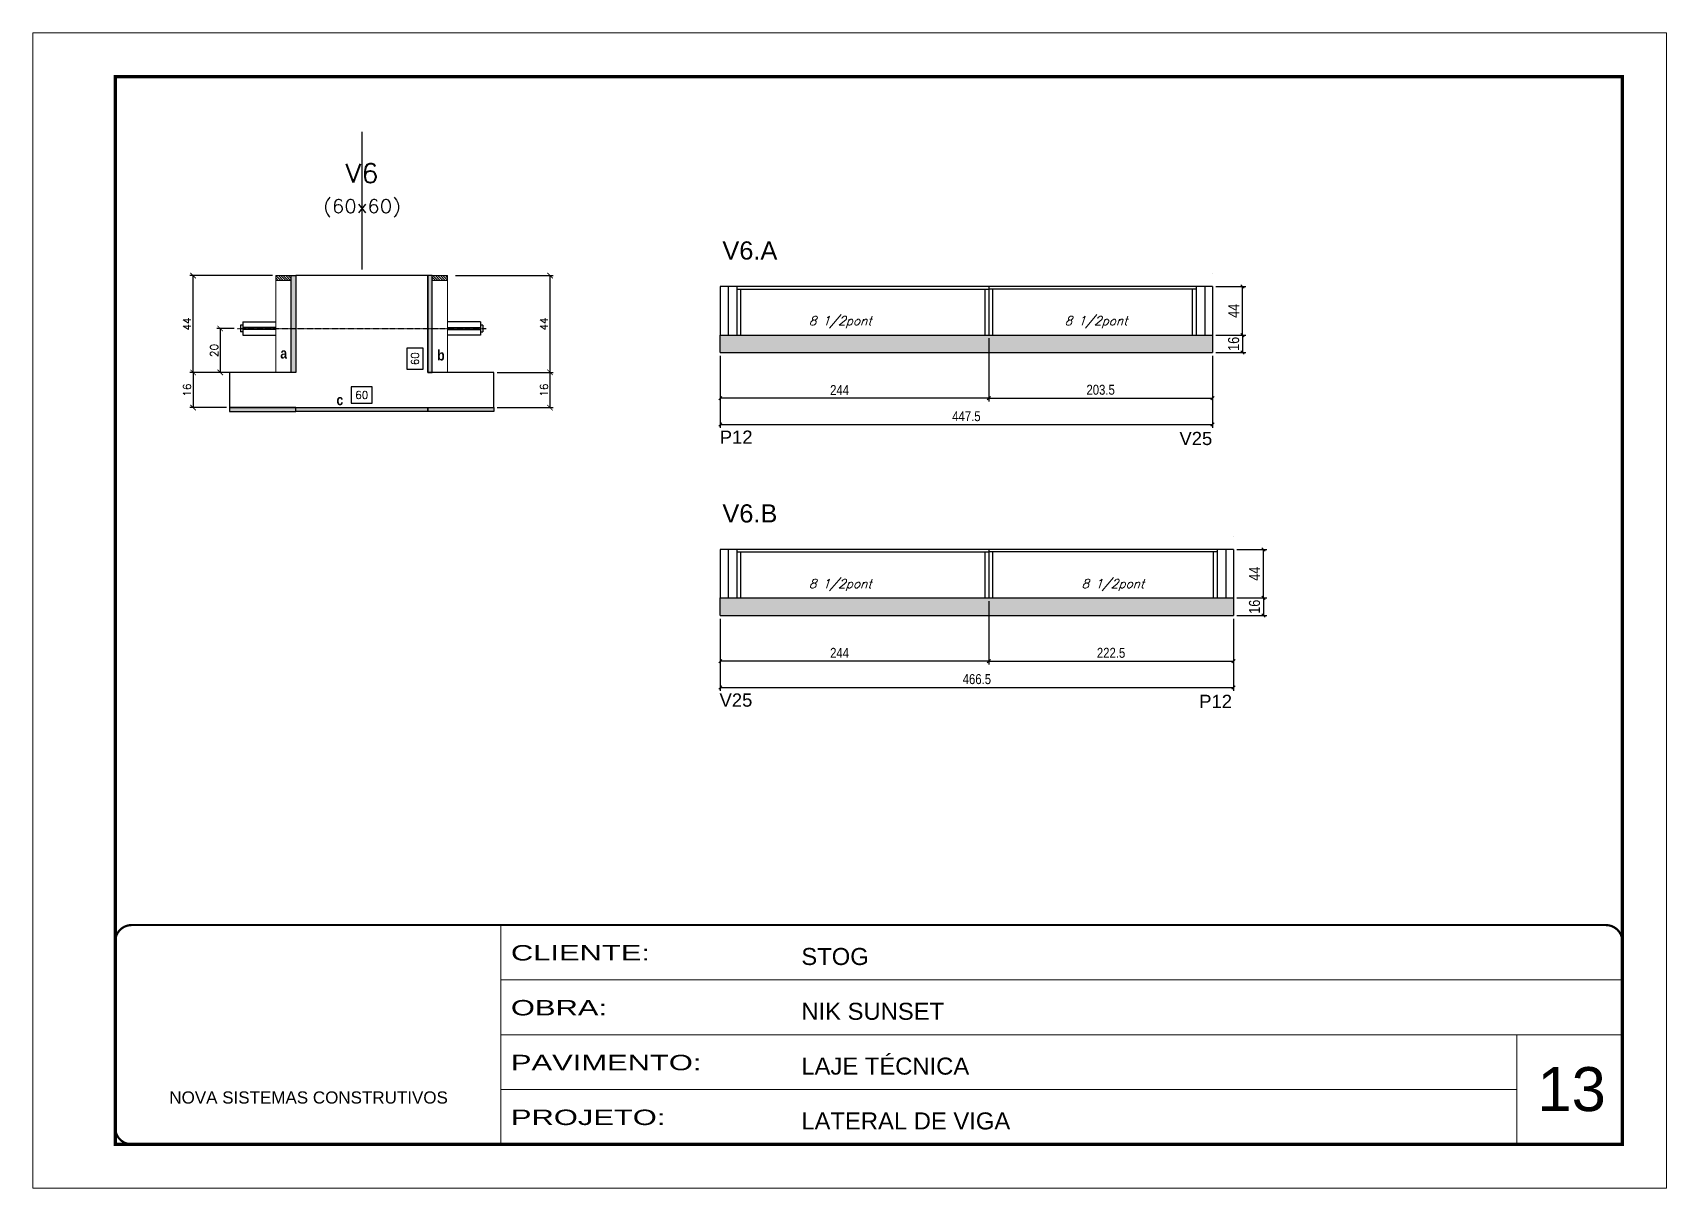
# Model space of a CAD drawing. Extents: x -10448 to -1189, y -11772 to 17235.
# Drawn here: x -10448 to -8963, y 12349 to 13399 of the extents above; entities that cross this region are included whole.
import ezdxf
from ezdxf.enums import TextEntityAlignment as Align

# ---------------------------------------------------------------- set-up
doc = ezdxf.new("R2010")
doc.units = 0
for name, pattern in [('CONTINUO', [0]), ('DASHED', [0.75, 0.5, -0.25]), ('HIDDEN', [0.375, 0.25, -0.125])]:
    doc.linetypes.add(name, pattern=pattern)
for name, color, linetype in [('5', 5, 'Continuous'), ('COTA', 241, 'Continuous'), ('Cota Seção (2x)', 4, 'Continuous'), ('detalhes', 4, 'Continuous'), ('NOMENCLATURA', 7, 'Continuous'), ('Painéis', 200, 'Continuous'), ('SARR_2.2x7', 40, 'Continuous'), ('SARR_3.5x7', 81, 'Continuous'), ('TENSOR', 3, 'Continuous'), ('texto', 7, 'Continuous'), ('Texto de Titulo', 7, 'Continuous'), ('Texto Qtd Sarr', 242, 'Continuous')]:
    doc.layers.add(name, color=color, linetype=linetype)
for name, color, linetype, lineweight in [('CARIMBO', 255, 'Continuous', 9), ('CONCRETO', 251, 'Continuous', 25), ('Folhas', 255, 'Continuous', 9), ('Hachura', 251, 'Continuous', 9), ('Madeira', 126, 'Continuous', 18), ('SARRAFO DE PRESSAO', 251, 'DASHED', 9), ('Texto Seção', 7, 'Continuous', 15)]:
    doc.layers.add(name, color=color, linetype=linetype, lineweight=lineweight)
doc.styles.add('ARIAL', font='arial.ttf')
doc.styles.add('COTA TECNICA', font='techl___.ttf', dxfattribs={"height": 10})
doc.styles.add('COTA TECNICA-50', font='techl___.ttf', dxfattribs={"height": 9})
doc.styles.add('Romans', font='romans.shx')
doc.styles.get("Standard").update_dxf_attribs({"font": 'arial.ttf'})
doc.styles.add('TECNICA', font='techb___.ttf', dxfattribs={"height": 10})
doc.styles.add('Tecnologia', font='')
doc.styles.get('Tecnologia').set_extended_font_data('Forgotten Futurist')
doc.dimstyles.new('COTA PAINEL-50', dxfattribs={"dimtxt": 9, "dimasz": 3, "dimexe": 3, "dimexo": 3, "dimgap": 3, "dimtad": 1, "dimdec": 1, "dimzin": 12, "dimdsep": 46, "dimtxsty": 'COTA TECNICA-50', "dimblk1": 'OBLIQUE', "dimblk2": 'OBLIQUE', "dimsah": 1, "dimcen": 0.9, "dimclrd": 4, "dimclre": 4, "dimclrt": 240, "dimadec": 1, "dimazin": 3, "dimtfac": 1, "dimtdec": 1, "dimtmove": 0, "dimatfit": 3, "dimfxl": 1, "dimtolj": 1, "dimtzin": 12, "dimarcsym": 0})
doc.dimstyles.new('Cota Seção (2x)', dxfattribs={"dimtxt": 7, "dimasz": 5, "dimexe": 3, "dimexo": 3, "dimgap": 2, "dimtad": 3, "dimdec": 1, "dimlfac": 0.5, "dimzin": 12, "dimdsep": 46, "dimtxsty": 'Romans', "dimblk": 'ARCHTICK', "dimcen": 0, "dimclrd": 4, "dimclre": 4, "dimclrt": 1, "dimadec": 1, "dimazin": 3, "dimtfac": 1, "dimtdec": 1, "dimtmove": 0, "dimatfit": 3, "dimldrblk": 'OBLIQUE', "dimfxl": 1, "dimtolj": 1, "dimtzin": 12, "dimarcsym": 0})
doc.dimstyles.new('Cota Seção interna', dxfattribs={"dimtxt": 7, "dimasz": 6, "dimexe": 0.18, "dimexo": 2, "dimgap": -4, "dimtad": 3, "dimdec": 1, "dimlfac": 0.5, "dimzin": 12, "dimdsep": 46, "dimtxsty": 'Romans', "dimblk": 'ARCHTICK', "dimcen": 0.09, "dimse1": 1, "dimse2": 1, "dimsd1": 1, "dimsd2": 1, "dimclrd": 180, "dimclre": 5, "dimclrt": 1, "dimadec": 0, "dimazin": 3, "dimtfac": 1, "dimtdec": 1, "dimtofl": 0, "dimtmove": 0, "dimatfit": 3, "dimldrblk": 'ARCHTICK', "dimfxl": 1, "dimtolj": 1, "dimtzin": 0, "dimarcsym": 0})
doc.dimstyles.new('PAINEL', dxfattribs={"dimtxt": 10, "dimasz": 3, "dimexe": 3, "dimexo": 3, "dimgap": 3, "dimtad": 1, "dimdec": 1, "dimzin": 12, "dimdsep": 46, "dimtxsty": 'COTA TECNICA', "dimblk1": 'OBLIQUE', "dimblk2": 'OBLIQUE', "dimsah": 1, "dimcen": 0.9, "dimclrd": 4, "dimclre": 4, "dimclrt": 240, "dimadec": 1, "dimazin": 3, "dimtfac": 1, "dimtdec": 1, "dimtmove": 0, "dimatfit": 3, "dimfxl": 1, "dimtolj": 1, "dimtzin": 12, "dimarcsym": 0})
pattern_1 = [(315, (12756.7247, 4766.1816), (1.12253202, 1.12253202), [])]

msp = doc.modelspace()

# ---------------------------------------------------------------- texts
at = {"layer": '5', "linetype": 'Continuous'}
for s, p in [('P12', (-9823.73, 13024.98)), ('V25', (-9405.86, 13023.83)), ('V25', (-9823.93, 12786.1)), ('P12', (-9387.89, 12784.95))]:
    msp.add_text(s, height=12, rotation=0.00004, dxfattribs=at).set_placement(p)
at = {"layer": 'CARIMBO', "style": 'ARIAL'}
msp.add_text('13', height=40, dxfattribs=at).set_placement((-9080.42, 12418.65))
at = {"layer": 'detalhes', "style": 'TECNICA'}
for s, p in [('a', (-10223.16, 13102.43)), ('b', (-10080.51, 13100.68)), ('c', (-10172.12, 13060.06))]:
    msp.add_text(s, height=9.6, dxfattribs=at).set_placement(p)
at = {"layer": 'NOMENCLATURA', "linetype": 'Continuous'}
for s, p in [('V6.A', (-9821.33, 13192.37)), ('V6.B', (-9821.33, 12953.49))]:
    msp.add_text(s, height=16.5, dxfattribs=at).set_placement(p)
at = {"layer": 'texto', "color": 2, "char_height": 8, "attachment_point": 5, "style": 'Romans'}
for insert in [(-9714.19, 13135.46), (-9481.66, 13135.46), (-9714.19, 12896.58), (-9466.39, 12896.58)]:
    msp.add_mtext('{\\Q19;\\C256;8 1/2pont}', dxfattribs=dict(at, insert=insert))

# ---------------------------------------------------------------- blocks, each defined once
blk = doc.blocks.new('9999999999')
at = {"color": 30, "linetype": 'CONTINUO'}
for p, q in [((98564.6, 34230.2), (98564.6, 34429.4)), ((98564.6, 34379.6), (99584, 34379.6)), ((98564.6, 34329.8), (99488, 34329.8)), ((99584, 34329.8), (99488, 34329.8)), ((99488, 34329.8), (99488, 34230.2)), ((98564.6, 34280), (99488, 34280))]:
    blk.add_line(p, q, dxfattribs=at)
at = {"color": 30, "linetype": 'CONTINUO', "const_width": 2}
blk.add_lwpolyline([(99584, 34230.2), (99584, 34414.4, 0.414214), (99569, 34429.4), (98229, 34429.4, 0.414214), (98214, 34414.4), (98214, 34245.2, 0.414214), (98229, 34230.2), (99584, 34230.2)], format="xyb", dxfattribs=at)
at = {"layer": 'Folhas'}
blk.add_lwpolyline([(98139, 34190.2), (99624, 34190.2), (99624, 35240.2), (98139, 35240.2)], close=True, dxfattribs=at)
at = {"layer": 'Folhas', "color": 30, "const_width": 3}
blk.add_lwpolyline([(98214, 34230.2), (99584, 34230.2), (99584, 35200.2), (98214, 35200.2)], close=True, dxfattribs=at)
at = {"color": 7, "linetype": 'Continuous', "ltscale": 5, "style": 'ARIAL'}
for s, height, p in [('STOG', 15.48, (98837.7, 34393.1)), ('NIK SUNSET', 15.48, (98837.7, 34343.3)), ('LAJE TÉCNICA', 15.483, (98837.7, 34293.5)), ('NOVA SISTEMAS CONSTRUTIVOS', 11.059, (98263.2, 34267.2)), ('LATERAL DE VIGA', 15.483, (98837.7, 34243.7))]:
    blk.add_text(s, height=height, dxfattribs=at).set_placement(p)
at = {"layer": 'Folhas', "color": 7, "style": 'Tecnologia', "width": 1.5}
for s, p in [('CLIENTE:', (98573.7, 34397.2)), ('OBRA:', (98573.7, 34347.3)), ('PAVIMENTO:', (98573.7, 34297.5)), ('PROJETO:', (98573.7, 34247.7))]:
    blk.add_text(s, height=14, dxfattribs=at).set_placement(p)
blk = doc.blocks.new('_ArchTick')
at = {"color": 0, "linetype": 'ByBlock', "const_width": 0.15}
blk.add_lwpolyline([(-0.5, -0.5), (0.5, 0.5)], dxfattribs=at)
blk = doc.blocks.new('*D297')
at = {"layer": 'COTA', "color": 4, "lineweight": -2, "transparency": 16777216}
for p, q in [((-10230.2, 13177.8), (-10305.4, 13177.8)), ((-10302.4, 13089.8), (-10302.4, 13177.8)), ((-10230.2, 13089.8), (-10305.4, 13089.8))]:
    blk.add_line(p, q, dxfattribs=at)
at = {"layer": 'Defpoints', "color": 0, "transparency": 16777216}
for p in [(-10302.4, 13177.8), (-10227.2, 13177.8), (-10227.2, 13089.8)]:
    blk.add_point(p, dxfattribs=at)
at = {"layer": 'COTA', "color": 4, "lineweight": -2, "transparency": 16777216, "xscale": 5, "yscale": 5, "zscale": 5}
for p, rotation in [((-10302.4, 13177.8), 90), ((-10302.4, 13089.8), 270)]:
    blk.add_blockref('_ArchTick', p, dxfattribs=dict(at, rotation=rotation))
at = {"layer": 'COTA', "color": 1, "transparency": 16777216, "insert": (-10307.9, 13133.8), "char_height": 7, "attachment_point": 5, "rotation": 90, "style": 'Romans'}
blk.add_mtext('\\A1;44', dxfattribs=at)
blk = doc.blocks.new('_Oblique')
at = {"color": 0, "linetype": 'ByBlock', "lineweight": -2}
blk.add_line((-0.5, -0.5), (0.5, 0.5), dxfattribs=at)
blk = doc.blocks.new('*D298')
at = {"layer": 'COTA', "color": 4, "lineweight": -2, "transparency": 16777216}
for p, q in [((-10063.8, 13177.8), (-9975, 13177.8)), ((-9978, 13089.8), (-9978, 13177.8)), ((-10026.2, 13089.8), (-9975, 13089.8))]:
    blk.add_line(p, q, dxfattribs=at)
at = {"layer": 'Defpoints', "color": 0, "transparency": 16777216}
for p in [(-10066.8, 13177.8), (-9978, 13177.8), (-10029.2, 13089.8)]:
    blk.add_point(p, dxfattribs=at)
at = {"layer": 'COTA', "color": 4, "lineweight": -2, "transparency": 16777216, "xscale": 5, "yscale": 5, "zscale": 5}
for p, rotation in [((-9978, 13177.8), 90), ((-9978, 13089.8), 270)]:
    blk.add_blockref('_ArchTick', p, dxfattribs=dict(at, rotation=rotation))
at = {"layer": 'COTA', "color": 1, "transparency": 16777216, "insert": (-9983.5, 13133.8), "char_height": 7, "attachment_point": 5, "rotation": 90, "style": 'Romans'}
blk.add_mtext('\\A1;44', dxfattribs=at)
blk = doc.blocks.new('*D299')
at = {"layer": 'Cota Seção (2x)', "color": 180, "lineweight": -2, "transparency": 16777216}
for p, q in [((-10093.2, 13111.8), (-10108.2, 13111.8)), ((-10108.2, 13111.8), (-10108.2, 13092.8)), ((-10093.2, 13092.8), (-10093.2, 13111.8)), ((-10108.2, 13092.8), (-10093.2, 13092.8))]:
    blk.add_line(p, q, dxfattribs=at)
at = {"layer": 'Defpoints', "color": 0, "transparency": 16777216}
for p in [(-10089.2, 13177.8), (-10089.2, 13177.8), (-10089.2, 13057.8)]:
    blk.add_point(p, dxfattribs=at)
at = {"layer": 'Cota Seção (2x)', "color": 1, "transparency": 16777216, "insert": (-10100.7, 13102.3), "char_height": 7, "attachment_point": 5, "rotation": 90, "style": 'Romans'}
blk.add_mtext('\\A1;60', dxfattribs=at)
blk = doc.blocks.new('titulo1')
at = {"layer": 'Defpoints', "color": 252, "linetype": 'HIDDEN', "ltscale": 2}
blk.add_line((0, 0), (0, 125), dxfattribs=at)
at = {"layer": 'Defpoints', "style": 'Romans', "oblique": 15}
blk.add_attdef('FOLHA', text='', height=10, dxfattribs=at).set_placement((0, 15.6), align=Align.MIDDLE_CENTER)
at = {"layer": 'Texto Qtd Sarr', "color": 3, "style": 'Romans', "oblique": 15}
for tag, height, p in [('TITULO', 17, (0, 71.4)), ('SEÇÃO', 12, (0, 41.5))]:
    blk.add_attdef(tag, text='', height=height, dxfattribs=at).set_placement(p, align=Align.MIDDLE_CENTER)
blk = doc.blocks.new('*D300')
at = {"layer": 'Cota Seção (2x)', "color": 180, "lineweight": -2, "transparency": 16777216}
for p, q in [((-10139.7, 13076.8), (-10158.7, 13076.8)), ((-10158.7, 13076.8), (-10158.7, 13061.8)), ((-10139.7, 13061.8), (-10139.7, 13076.8)), ((-10158.7, 13061.8), (-10139.7, 13061.8))]:
    blk.add_line(p, q, dxfattribs=at)
at = {"layer": 'Defpoints', "color": 0, "transparency": 16777216}
for p in [(-10209.2, 13093.4), (-10089.2, 13093.4), (-10089.2, 13057.8)]:
    blk.add_point(p, dxfattribs=at)
at = {"layer": 'Cota Seção (2x)', "color": 1, "transparency": 16777216, "insert": (-10149.2, 13069.3), "char_height": 7, "attachment_point": 5, "style": 'Romans'}
blk.add_mtext('\\A1;60', dxfattribs=at)
blk = doc.blocks.new('*D301')
at = {"layer": 'COTA', "color": 4, "lineweight": -2, "transparency": 16777216}
for p, q in [((-10265.2, 13129.7), (-10280.8, 13129.7)), ((-10277.8, 13129.7), (-10277.8, 13089.8)), ((-10230.2, 13089.8), (-10280.8, 13089.8))]:
    blk.add_line(p, q, dxfattribs=at)
at = {"layer": 'Defpoints', "color": 0, "transparency": 16777216}
for p in [(-10262.2, 13129.7), (-10277.8, 13089.8), (-10227.2, 13089.8)]:
    blk.add_point(p, dxfattribs=at)
at = {"layer": 'COTA', "color": 4, "lineweight": -2, "transparency": 16777216, "xscale": 5, "yscale": 5, "zscale": 5}
for p, rotation in [((-10277.8, 13129.7), 90), ((-10277.8, 13089.8), 270)]:
    blk.add_blockref('_ArchTick', p, dxfattribs=dict(at, rotation=rotation))
at = {"layer": 'COTA', "color": 1, "transparency": 16777216, "insert": (-10283.3, 13109.8), "char_height": 7, "attachment_point": 5, "rotation": 90, "style": 'Romans'}
blk.add_mtext('\\A1;20', dxfattribs=at)
blk = doc.blocks.new('*D302')
at = {"layer": 'COTA', "color": 4, "lineweight": -2, "transparency": 16777216}
for p, q in [((-10026.2, 13089.8), (-9975, 13089.8)), ((-9978, 13057.8), (-9978, 13089.8)), ((-10026.2, 13057.8), (-9975, 13057.8))]:
    blk.add_line(p, q, dxfattribs=at)
at = {"layer": 'Defpoints', "color": 0, "transparency": 16777216}
for p in [(-10029.2, 13089.8), (-9978, 13089.8), (-10029.2, 13057.8)]:
    blk.add_point(p, dxfattribs=at)
at = {"layer": 'COTA', "color": 4, "lineweight": -2, "transparency": 16777216, "xscale": 5, "yscale": 5, "zscale": 5}
for p, rotation in [((-9978, 13089.8), 90), ((-9978, 13057.8), 270)]:
    blk.add_blockref('_ArchTick', p, dxfattribs=dict(at, rotation=rotation))
at = {"layer": 'COTA', "color": 1, "transparency": 16777216, "insert": (-9983.5, 13073.8), "char_height": 7, "attachment_point": 5, "rotation": 90, "style": 'Romans'}
blk.add_mtext('\\A1;16', dxfattribs=at)
blk = doc.blocks.new('*D303')
at = {"layer": 'COTA', "color": 4, "lineweight": -2, "transparency": 16777216}
for p, q in [((-10272.2, 13089.8), (-10305.4, 13089.8)), ((-10302.4, 13089.8), (-10302.4, 13057.8)), ((-10272.2, 13057.8), (-10305.4, 13057.8))]:
    blk.add_line(p, q, dxfattribs=at)
at = {"layer": 'Defpoints', "color": 0, "transparency": 16777216}
for p in [(-10269.2, 13089.8), (-10302.4, 13057.8), (-10269.2, 13057.8)]:
    blk.add_point(p, dxfattribs=at)
at = {"layer": 'COTA', "color": 4, "lineweight": -2, "transparency": 16777216, "xscale": 5, "yscale": 5, "zscale": 5}
for p, rotation in [((-10302.4, 13089.8), 90), ((-10302.4, 13057.8), 270)]:
    blk.add_blockref('_ArchTick', p, dxfattribs=dict(at, rotation=rotation))
at = {"layer": 'COTA', "color": 1, "transparency": 16777216, "insert": (-10307.9, 13073.8), "char_height": 7, "attachment_point": 5, "rotation": 90, "style": 'Romans'}
blk.add_mtext('\\A1;16', dxfattribs=at)
blk = doc.blocks.new('*D304')
at = {"layer": 'COTA', "color": 4, "linetype": 'ByBlock', "lineweight": -2, "transparency": 16777216}
for p, q in [((-9579.2, 13120.8), (-9579.2, 13063.3)), ((-9375.7, 13104.8), (-9375.7, 13063.3)), ((-9579.2, 13066.3), (-9375.7, 13066.3))]:
    blk.add_line(p, q, dxfattribs=at)
at = {"layer": 'Defpoints', "color": 0, "linetype": 'ByBlock', "transparency": 16777216}
for p in [(-9579.2, 13123.8), (-9375.7, 13107.8), (-9375.7, 13066.3)]:
    blk.add_point(p, dxfattribs=at)
at = {"layer": 'COTA', "color": 4, "linetype": 'ByBlock', "lineweight": -2, "transparency": 16777216, "xscale": 3, "yscale": 3, "zscale": 3, "rotation": 180}
blk.add_blockref('_Oblique', (-9579.2, 13066.3), dxfattribs=at)
at = {"layer": 'COTA', "color": 4, "linetype": 'ByBlock', "lineweight": -2, "transparency": 16777216, "xscale": 3, "yscale": 3, "zscale": 3}
blk.add_blockref('_Oblique', (-9375.7, 13066.3), dxfattribs=at)
at = {"layer": 'COTA', "color": 240, "linetype": 'ByBlock', "transparency": 16777216, "insert": (-9477.5, 13074), "char_height": 9, "attachment_point": 5, "style": 'COTA TECNICA-50'}
blk.add_mtext('\\A1;203.5', dxfattribs=at)
blk = doc.blocks.new('*D305')
at = {"layer": 'COTA', "color": 4, "linetype": 'ByBlock', "lineweight": -2, "transparency": 16777216}
for p, q in [((-9579.2, 13120.8), (-9579.2, 13063.3)), ((-9823.2, 13104.8), (-9823.2, 13063.3)), ((-9579.2, 13066.3), (-9823.2, 13066.3))]:
    blk.add_line(p, q, dxfattribs=at)
at = {"layer": 'Defpoints', "color": 0, "linetype": 'ByBlock', "transparency": 16777216}
for p in [(-9579.2, 13123.8), (-9823.2, 13107.8), (-9823.2, 13066.3)]:
    blk.add_point(p, dxfattribs=at)
at = {"layer": 'COTA', "color": 4, "linetype": 'ByBlock', "lineweight": -2, "transparency": 16777216, "xscale": 3, "yscale": 3, "zscale": 3, "rotation": 180}
blk.add_blockref('_Oblique', (-9823.2, 13066.3), dxfattribs=at)
at = {"layer": 'COTA', "color": 4, "linetype": 'ByBlock', "lineweight": -2, "transparency": 16777216, "xscale": 3, "yscale": 3, "zscale": 3}
blk.add_blockref('_Oblique', (-9579.2, 13066.3), dxfattribs=at)
at = {"layer": 'COTA', "color": 240, "linetype": 'ByBlock', "transparency": 16777216, "insert": (-9714.8, 13073.8), "char_height": 9, "attachment_point": 5, "style": 'COTA TECNICA-50'}
blk.add_mtext('\\A1;244', dxfattribs=at)
blk = doc.blocks.new('*D306')
at = {"layer": 'COTA', "color": 4, "linetype": 'ByBlock', "lineweight": -2, "transparency": 16777216}
for p, q in [((-9823.2, 13104.8), (-9823.2, 13039.4)), ((-9375.7, 13104.8), (-9375.7, 13039.4)), ((-9823.2, 13042.4), (-9375.7, 13042.4))]:
    blk.add_line(p, q, dxfattribs=at)
at = {"layer": 'Defpoints', "color": 0, "linetype": 'ByBlock', "transparency": 16777216}
for p in [(-9823.2, 13107.8), (-9375.7, 13107.8), (-9375.7, 13042.4)]:
    blk.add_point(p, dxfattribs=at)
at = {"layer": 'COTA', "color": 4, "linetype": 'ByBlock', "lineweight": -2, "transparency": 16777216, "xscale": 3, "yscale": 3, "zscale": 3, "rotation": 180}
blk.add_blockref('_Oblique', (-9823.2, 13042.4), dxfattribs=at)
at = {"layer": 'COTA', "color": 4, "linetype": 'ByBlock', "lineweight": -2, "transparency": 16777216, "xscale": 3, "yscale": 3, "zscale": 3}
blk.add_blockref('_Oblique', (-9375.7, 13042.4), dxfattribs=at)
at = {"layer": 'COTA', "color": 240, "linetype": 'ByBlock', "transparency": 16777216, "insert": (-9599.5, 13050), "char_height": 9, "attachment_point": 5, "style": 'COTA TECNICA-50'}
blk.add_mtext('\\A1;447.5', dxfattribs=at)
blk = doc.blocks.new('*D307')
at = {"layer": 'COTA', "color": 4, "lineweight": -2, "transparency": 16777216}
for p, q in [((-9372.7, 13167.8), (-9345.5, 13167.8)), ((-9348.5, 13123.8), (-9348.5, 13167.8)), ((-9372.7, 13123.8), (-9345.5, 13123.8))]:
    blk.add_line(p, q, dxfattribs=at)
at = {"layer": 'Defpoints', "color": 0, "transparency": 16777216}
for p in [(-9375.7, 13167.8), (-9348.5, 13167.8), (-9375.7, 13123.8)]:
    blk.add_point(p, dxfattribs=at)
at = {"layer": 'COTA', "color": 4, "lineweight": -2, "transparency": 16777216, "xscale": 3, "yscale": 3, "zscale": 3}
for p, rotation in [((-9348.5, 13167.8), 90), ((-9348.5, 13123.8), 270)]:
    blk.add_blockref('_Oblique', p, dxfattribs=dict(at, rotation=rotation))
at = {"layer": 'COTA', "color": 240, "transparency": 16777216, "insert": (-9356.5, 13145.8), "char_height": 10, "attachment_point": 5, "rotation": 90, "style": 'COTA TECNICA'}
blk.add_mtext('\\A1;44', dxfattribs=at)
blk = doc.blocks.new('*D308')
at = {"layer": 'COTA', "color": 4, "lineweight": -2, "transparency": 16777216}
for p, q in [((-9372.7, 13123.8), (-9345.5, 13123.8)), ((-9348.5, 13123.8), (-9348.5, 13107.8)), ((-9372.7, 13107.8), (-9345.5, 13107.8))]:
    blk.add_line(p, q, dxfattribs=at)
at = {"layer": 'Defpoints', "color": 0, "transparency": 16777216}
for p in [(-9375.7, 13123.8), (-9375.7, 13107.8), (-9348.5, 13107.8)]:
    blk.add_point(p, dxfattribs=at)
at = {"layer": 'COTA', "color": 4, "lineweight": -2, "transparency": 16777216, "xscale": 3, "yscale": 3, "zscale": 3}
for p, rotation in [((-9348.5, 13123.8), 90), ((-9348.5, 13107.8), 270)]:
    blk.add_blockref('_Oblique', p, dxfattribs=dict(at, rotation=rotation))
at = {"layer": 'COTA', "color": 240, "transparency": 16777216, "insert": (-9356.6, 13115.8), "char_height": 10, "attachment_point": 5, "rotation": 90, "style": 'COTA TECNICA'}
blk.add_mtext('\\A1;16', dxfattribs=at)
blk = doc.blocks.new('*D309')
at = {"layer": 'COTA', "color": 4, "linetype": 'ByBlock', "lineweight": -2, "transparency": 16777216}
for p, q in [((-9579.2, 12881.9), (-9579.2, 12824.4)), ((-9356.7, 12865.9), (-9356.7, 12824.4)), ((-9579.2, 12827.4), (-9356.7, 12827.4))]:
    blk.add_line(p, q, dxfattribs=at)
at = {"layer": 'Defpoints', "color": 0, "linetype": 'ByBlock', "transparency": 16777216}
for p in [(-9579.2, 12884.9), (-9356.7, 12868.9), (-9356.7, 12827.4)]:
    blk.add_point(p, dxfattribs=at)
at = {"layer": 'COTA', "color": 4, "linetype": 'ByBlock', "lineweight": -2, "transparency": 16777216, "xscale": 3, "yscale": 3, "zscale": 3, "rotation": 180}
blk.add_blockref('_Oblique', (-9579.2, 12827.4), dxfattribs=at)
at = {"layer": 'COTA', "color": 4, "linetype": 'ByBlock', "lineweight": -2, "transparency": 16777216, "xscale": 3, "yscale": 3, "zscale": 3}
blk.add_blockref('_Oblique', (-9356.7, 12827.4), dxfattribs=at)
at = {"layer": 'COTA', "color": 240, "linetype": 'ByBlock', "transparency": 16777216, "insert": (-9468, 12835), "char_height": 9, "attachment_point": 5, "style": 'COTA TECNICA-50'}
blk.add_mtext('\\A1;222.5', dxfattribs=at)
blk = doc.blocks.new('*D310')
at = {"layer": 'COTA', "color": 4, "linetype": 'ByBlock', "lineweight": -2, "transparency": 16777216}
for p, q in [((-9579.2, 12881.9), (-9579.2, 12824.4)), ((-9823.2, 12865.9), (-9823.2, 12824.4)), ((-9579.2, 12827.4), (-9823.2, 12827.4))]:
    blk.add_line(p, q, dxfattribs=at)
at = {"layer": 'Defpoints', "color": 0, "linetype": 'ByBlock', "transparency": 16777216}
for p in [(-9579.2, 12884.9), (-9823.2, 12868.9), (-9823.2, 12827.4)]:
    blk.add_point(p, dxfattribs=at)
at = {"layer": 'COTA', "color": 4, "linetype": 'ByBlock', "lineweight": -2, "transparency": 16777216, "xscale": 3, "yscale": 3, "zscale": 3, "rotation": 180}
blk.add_blockref('_Oblique', (-9823.2, 12827.4), dxfattribs=at)
at = {"layer": 'COTA', "color": 4, "linetype": 'ByBlock', "lineweight": -2, "transparency": 16777216, "xscale": 3, "yscale": 3, "zscale": 3}
blk.add_blockref('_Oblique', (-9579.2, 12827.4), dxfattribs=at)
at = {"layer": 'COTA', "color": 240, "linetype": 'ByBlock', "transparency": 16777216, "insert": (-9714.8, 12835), "char_height": 9, "attachment_point": 5, "style": 'COTA TECNICA-50'}
blk.add_mtext('\\A1;244', dxfattribs=at)
blk = doc.blocks.new('*D311')
at = {"layer": 'COTA', "color": 4, "linetype": 'ByBlock', "lineweight": -2, "transparency": 16777216}
for p, q in [((-9823.2, 12865.9), (-9823.2, 12800.5)), ((-9356.7, 12865.9), (-9356.7, 12800.5)), ((-9823.2, 12803.5), (-9356.7, 12803.5))]:
    blk.add_line(p, q, dxfattribs=at)
at = {"layer": 'Defpoints', "color": 0, "linetype": 'ByBlock', "transparency": 16777216}
for p in [(-9823.2, 12868.9), (-9356.7, 12868.9), (-9356.7, 12803.5)]:
    blk.add_point(p, dxfattribs=at)
at = {"layer": 'COTA', "color": 4, "linetype": 'ByBlock', "lineweight": -2, "transparency": 16777216, "xscale": 3, "yscale": 3, "zscale": 3, "rotation": 180}
blk.add_blockref('_Oblique', (-9823.2, 12803.5), dxfattribs=at)
at = {"layer": 'COTA', "color": 4, "linetype": 'ByBlock', "lineweight": -2, "transparency": 16777216, "xscale": 3, "yscale": 3, "zscale": 3}
blk.add_blockref('_Oblique', (-9356.7, 12803.5), dxfattribs=at)
at = {"layer": 'COTA', "color": 240, "linetype": 'ByBlock', "transparency": 16777216, "insert": (-9590, 12811.1), "char_height": 9, "attachment_point": 5, "style": 'COTA TECNICA-50'}
blk.add_mtext('\\A1;466.5', dxfattribs=at)
blk = doc.blocks.new('*D312')
at = {"layer": 'COTA', "color": 4, "lineweight": -2, "transparency": 16777216}
for p, q in [((-9353.7, 12928.9), (-9326.5, 12928.9)), ((-9329.5, 12884.9), (-9329.5, 12928.9)), ((-9353.7, 12884.9), (-9326.5, 12884.9))]:
    blk.add_line(p, q, dxfattribs=at)
at = {"layer": 'Defpoints', "color": 0, "transparency": 16777216}
for p in [(-9356.7, 12928.9), (-9329.5, 12928.9), (-9356.7, 12884.9)]:
    blk.add_point(p, dxfattribs=at)
at = {"layer": 'COTA', "color": 4, "lineweight": -2, "transparency": 16777216, "xscale": 3, "yscale": 3, "zscale": 3}
for p, rotation in [((-9329.5, 12928.9), 90), ((-9329.5, 12884.9), 270)]:
    blk.add_blockref('_Oblique', p, dxfattribs=dict(at, rotation=rotation))
at = {"layer": 'COTA', "color": 240, "transparency": 16777216, "insert": (-9337.5, 12906.9), "char_height": 10, "attachment_point": 5, "rotation": 90, "style": 'COTA TECNICA'}
blk.add_mtext('\\A1;44', dxfattribs=at)
blk = doc.blocks.new('*D313')
at = {"layer": 'COTA', "color": 4, "lineweight": -2, "transparency": 16777216}
for p, q in [((-9353.7, 12884.9), (-9326.5, 12884.9)), ((-9329.5, 12884.9), (-9329.5, 12868.9)), ((-9353.7, 12868.9), (-9326.5, 12868.9))]:
    blk.add_line(p, q, dxfattribs=at)
at = {"layer": 'Defpoints', "color": 0, "transparency": 16777216}
for p in [(-9356.7, 12884.9), (-9356.7, 12868.9), (-9329.5, 12868.9)]:
    blk.add_point(p, dxfattribs=at)
at = {"layer": 'COTA', "color": 4, "lineweight": -2, "transparency": 16777216, "xscale": 3, "yscale": 3, "zscale": 3}
for p, rotation in [((-9329.5, 12884.9), 90), ((-9329.5, 12868.9), 270)]:
    blk.add_blockref('_Oblique', p, dxfattribs=dict(at, rotation=rotation))
at = {"layer": 'COTA', "color": 240, "transparency": 16777216, "insert": (-9337.6, 12876.9), "char_height": 10, "attachment_point": 5, "rotation": 90, "style": 'COTA TECNICA'}
blk.add_mtext('\\A1;16', dxfattribs=at)

# ---------------------------------------------------------------- dimensions: what is measured, and where the dimension line sits
at = {"layer": 'COTA'}
for base, p1, p2, dimstyle, picture, middle in [((-10302.43, 13177.83), (-10227.22, 13089.83), (-10227.22, 13177.83), 'Cota Seção (2x)', '*D297', (-10307.93, 13133.83)), ((-9977.95, 13177.83), (-10029.22, 13089.83), (-10066.82, 13177.83), 'Cota Seção (2x)', '*D298', (-9983.45, 13133.83)), ((-9348.45, 13167.81), (-9375.72, 13123.81), (-9375.72, 13167.81), 'PAINEL', '*D307', (-9356.52, 13145.81)), ((-10277.78, 13089.83), (-10262.22, 13129.75), (-10227.22, 13089.83), 'Cota Seção (2x)', '*D301', (-10283.28, 13109.79)), ((-10302.43, 13057.83), (-10269.22, 13089.83), (-10269.22, 13057.83), 'Cota Seção (2x)', '*D303', (-10307.93, 13073.83)), ((-9977.95, 13089.83), (-10029.22, 13057.83), (-10029.22, 13089.83), 'Cota Seção (2x)', '*D302', (-9983.45, 13073.83)), ((-9329.45, 12928.93), (-9356.72, 12884.93), (-9356.72, 12928.93), 'PAINEL', '*D312', (-9337.52, 12906.93))]:
    dim = msp.add_linear_dim(base=base, p1=p1, p2=p2, angle=90, dimstyle=dimstyle, dxfattribs=at)
    dim.commit()
    dim.dimension.update_dxf_attribs({"geometry": picture, "text_midpoint": middle})
at = {"layer": 'COTA', "linetype": 'ByBlock'}
for base, p1, p2, picture, middle in [((-9823.22, 13066.28), (-9579.22, 13123.81), (-9823.22, 13107.81), '*D305', (-9714.81, 13066.28)), ((-9823.22, 12827.4), (-9579.22, 12884.93), (-9823.22, 12868.93), '*D310', (-9714.81, 12827.4))]:
    dim = msp.add_linear_dim(base=base, p1=p1, p2=p2, dimstyle='COTA PAINEL-50', override={"dimarcsym": 1}, dxfattribs=at)
    dim.commit()
    dim.dimension.update_dxf_attribs({"geometry": picture, "text_midpoint": middle, "dimtype": 160})
for base, p1, p2, picture, middle in [((-9375.72, 13066.28), (-9579.22, 13123.81), (-9375.72, 13107.81), '*D304', (-9477.47, 13073.97)), ((-9375.72, 13042.35), (-9823.22, 13107.81), (-9375.72, 13107.81), '*D306', (-9599.47, 13049.95)), ((-9356.72, 12827.4), (-9579.22, 12884.93), (-9356.72, 12868.93), '*D309', (-9467.97, 12835)), ((-9356.72, 12803.47), (-9823.22, 12868.93), (-9356.72, 12868.93), '*D311', (-9589.97, 12811.07))]:
    dim = msp.add_linear_dim(base=base, p1=p1, p2=p2, dimstyle='COTA PAINEL-50', override={"dimarcsym": 1}, dxfattribs=at)
    dim.commit()
    dim.dimension.update_dxf_attribs({"geometry": picture, "text_midpoint": middle})
at = {"layer": 'COTA'}
for base, p1, p2, picture, middle in [((-9348.45, 13107.81), (-9375.72, 13123.81), (-9375.72, 13107.81), '*D308', (-9348.45, 13115.81)), ((-9329.45, 12868.93), (-9356.72, 12884.93), (-9356.72, 12868.93), '*D313', (-9329.45, 12876.93))]:
    dim = msp.add_linear_dim(base=base, p1=p1, p2=p2, angle=90, dimstyle='PAINEL', dxfattribs=at)
    dim.commit()
    dim.dimension.update_dxf_attribs({"geometry": picture, "text_midpoint": middle, "dimtype": 160})
at = {"layer": 'Cota Seção (2x)'}
dim = msp.add_linear_dim(base=(-10089.22, 13177.83), p1=(-10089.22, 13057.83), p2=(-10089.22, 13177.83), angle=90, dimstyle='Cota Seção interna', dxfattribs=at)
dim.commit()
dim.dimension.update_dxf_attribs({"geometry": '*D299', "text_midpoint": (-10089.22, 13102.35), "dimtype": 160})
dim = msp.add_linear_dim(base=(-10089.22, 13057.83), p1=(-10209.22, 13093.43), p2=(-10089.22, 13093.43), dimstyle='Cota Seção interna', dxfattribs=at)
dim.commit()
dim.dimension.update_dxf_attribs({"geometry": '*D300', "text_midpoint": (-10149.22, 13057.83), "dimtype": 160})

# ---------------------------------------------------------------- hatches: boundary and pattern name
at = {"layer": 'COTA', "linetype": 'ByBlock'}
h = msp.add_hatch(dxfattribs=at)
h.set_pattern_fill('AR-CONC', color=256, scale=0.03)
h.paths.add_polyline_path([(-9375.72, 13107.81), (-9375.72, 13123.81), (-9823.22, 13123.81), (-9823.22, 13107.81)])
h = msp.add_hatch(dxfattribs=at)
h.set_pattern_fill('AR-CONC', color=256, scale=0.03)
h.set_pattern_definition([(50, (0, -238.8794), (5.4655401, -0.4781726), [0.5715, -6.2865]), (355, (0, -238.8794), (-1.0573026, 5.7317054), [0.4572, -5.0292175]), (100.451445, (0.4555, -238.9193), (4.4082374, 5.2535326), [0.4857003, -5.3427073]), (46.1842, (0, -237.3554), (8.1323712, -1.2612698), [0.85725, -9.42975]), (96.63556, (0.678, -237.4605), (7.122124, 7.4227837), [0.7285507, -8.0140682]), (351.18415, (0, -237.3554), (7.122124, 7.4227837), [0.685799, -7.543792]), (21, (0.762, -237.7364), (4.5484317, -3.067956), [0.5715, -6.2865]), (326, (0.762, -237.7364), (1.8540609, 5.525639), [0.4572, -5.0292]), (71.451445, (1.141, -237.992), (6.4024926, 2.457683), [0.4857003, -5.3426981]), (37.5, (0, -238.8794), (0.0926581, 2.53665117), [0, -4.96824, 0, -5.1054, 0, -5.04825]), (7.5, (0, -238.8794), (2.00458988, 3.00541724), [0, -2.91084, 0, -4.85394, 0, -1.92405]), (327.5, (-1.6993, -238.8794), (4.06771786, -0.17186232), [0, -1.905, 0, -5.9436, 0, -7.8867]), (317.5, (-2.4613, -238.8794), (4.44387544, 0.7627947), [0, -2.4765, 0, -3.94716, 0, -5.6007])])
h.paths.add_polyline_path([(-9356.72, 12868.93), (-9356.72, 12884.93), (-9823.22, 12884.93), (-9823.22, 12868.93)])
at = {"layer": 'Hachura'}
h = msp.add_hatch(dxfattribs=at)
h.set_pattern_fill('ANSI31', color=256, scale=0.5, angle=270, style=0)
h.set_pattern_definition([(315, (12750.1958, 4943.7816), (1.12253202, 1.12253202), [])])
h.paths.add_polyline_path([(-10213.22, 13173.43), (-10213.22, 13177.83), (-10227.22, 13177.83), (-10227.22, 13173.43)])
h = msp.add_hatch(color=256, dxfattribs=at)
h.dxf.hatch_style = 1
h.paths.add_polyline_path([(-10213.22, 13177.83), (-10209.22, 13177.83), (-10209.22, 13089.83), (-10213.22, 13089.83)])
h = msp.add_hatch(color=256, dxfattribs=at)
h.dxf.hatch_style = 1
h.paths.add_polyline_path([(-10085.22, 13177.83), (-10089.22, 13177.83), (-10089.22, 13089.83), (-10085.22, 13089.83)])
h = msp.add_hatch(dxfattribs=at)
h.set_pattern_fill('ANSI31', color=256, scale=0.5, angle=270, style=0)
h.set_pattern_definition([(315, (12823.3958, 4943.7816), (1.12253202, 1.12253202), [])])
h.paths.add_polyline_path([(-10085.22, 13173.43), (-10085.22, 13177.83), (-10071.22, 13177.83), (-10071.22, 13173.43)])
h = msp.add_hatch(dxfattribs=at)
h.set_pattern_fill('ANSI31', color=256, scale=0.5, angle=270, style=0)
h.set_pattern_definition(pattern_1)
h.paths.add_polyline_path([(-10155.9, 13094.23), (-10165.9, 13094.23)])
h = msp.add_hatch(color=256, dxfattribs=at)
h.dxf.hatch_style = 1
h.paths.add_polyline_path([(-10209.22, 13054.23), (-10209.22, 13057.83), (-10269.22, 13057.83), (-10269.22, 13054.23)])
h = msp.add_hatch(color=256, dxfattribs=at)
h.dxf.hatch_style = 1
h.paths.add_polyline_path([(-10209.22, 13054.23), (-10209.22, 13057.83), (-10089.22, 13057.83), (-10089.22, 13054.23)])
h = msp.add_hatch(dxfattribs=at)
h.set_pattern_fill('ANSI31', color=256, scale=0.5, angle=270, style=0)
h.set_pattern_definition(pattern_1)
h.paths.add_polyline_path([(-10191.22, 13054.23), (-10089.22, 13054.23)])
h = msp.add_hatch(color=256, dxfattribs=at)
h.dxf.hatch_style = 1
h.paths.add_polyline_path([(-10089.22, 13054.23), (-10089.22, 13057.83), (-10029.22, 13057.83), (-10029.22, 13054.23)])

# ---------------------------------------------------------------- linework, layer by layer
at = {"ltscale": 3}
for p, q in [((-10259.22, 13132.75), (-10259.22, 13126.75)), ((-10257.22, 13132.75), (-10259.22, 13132.75)), ((-10257.22, 13135.75), (-10257.22, 13123.75)), ((-10257.22, 13135.75), (-10227.22, 13135.75)), ((-10227.22, 13130.75), (-10257.22, 13130.75)), ((-10227.22, 13128.75), (-10257.22, 13128.75)), ((-10041.22, 13135.75), (-10071.22, 13135.75)), ((-10071.22, 13130.75), (-10041.22, 13130.75)), ((-10071.22, 13128.75), (-10041.22, 13128.75)), ((-10041.22, 13135.75), (-10041.22, 13123.75)), ((-10039.22, 13132.75), (-10041.22, 13132.75)), ((-10039.22, 13132.75), (-10039.22, 13126.75)), ((-10257.22, 13126.75), (-10259.22, 13126.75)), ((-10257.22, 13123.75), (-10227.22, 13123.75)), ((-10041.22, 13123.75), (-10071.22, 13123.75)), ((-10041.22, 13126.75), (-10039.22, 13126.75))]:
    msp.add_line(p, q, dxfattribs=at)
at = {"layer": 'CONCRETO'}
for p, q in [((-10089.22, 13124.1), (-10089.22, 13124.1)), ((-10071.22, 13119.7), (-10071.22, 13119.7)), ((-10227.22, 13089.83), (-10227.22, 13089.83))]:
    msp.add_line(p, q, dxfattribs=at)
msp.add_lwpolyline([(-10029.22, 13089.83), (-10089.22, 13089.83), (-10089.22, 13177.83), (-10209.22, 13177.83), (-10209.22, 13089.83), (-10269.22, 13089.83), (-10269.22, 13057.83), (-10029.22, 13057.83)], close=True, dxfattribs=at)
at = {"layer": 'COTA', "linetype": 'ByBlock'}
for p, q in [((-9823.22, 13107.81), (-9823.22, 13123.81)), ((-9375.72, 13123.81), (-9375.72, 13107.81)), ((-9823.22, 12868.93), (-9823.22, 12884.93)), ((-9356.72, 12884.93), (-9356.72, 12868.93))]:
    msp.add_line(p, q, dxfattribs=at)
for points in [[(-9823.22, 13107.81), (-9375.72, 13107.81)], [(-9823.22, 12868.93), (-9356.72, 12868.93)]]:
    msp.add_lwpolyline(points, dxfattribs=at)
at = {"layer": 'Madeira'}
for points in [[(-10213.22, 13173.43), (-10213.22, 13177.83), (-10227.22, 13177.83), (-10227.22, 13173.43)], [(-10213.22, 13177.83), (-10227.22, 13177.83), (-10227.22, 13089.83), (-10213.22, 13089.83)], [(-10085.22, 13173.43), (-10085.22, 13177.83), (-10071.22, 13177.83), (-10071.22, 13173.43)], [(-10071.22, 13177.83), (-10085.22, 13177.83), (-10085.22, 13089.83), (-10071.22, 13089.83)], [(-10191.22, 13054.23), (-10191.22, 13054.23), (-10089.22, 13054.23), (-10089.22, 13054.23)]]:
    msp.add_lwpolyline(points, close=True, dxfattribs=at)
at = {"layer": 'Painéis', "linetype": 'Continuous'}
for p, q in [((-9375.72, 13179.81), (-9375.72, 13179.81)), ((-9823.22, 13167.81), (-9823.22, 13123.81)), ((-9579.22, 13167.81), (-9579.22, 13123.81)), ((-9375.72, 13167.81), (-9375.72, 13123.81)), ((-9356.72, 12940.93), (-9356.72, 12940.93)), ((-9823.22, 12928.93), (-9823.22, 12884.93)), ((-9579.22, 12928.93), (-9579.22, 12884.93)), ((-9356.72, 12928.93), (-9356.72, 12884.93))]:
    msp.add_line(p, q, dxfattribs=at)
at = {"layer": 'Painéis'}
for points in [[(-10213.22, 13177.83), (-10209.22, 13177.83), (-10209.22, 13089.83), (-10213.22, 13089.83)], [(-10085.22, 13177.83), (-10089.22, 13177.83), (-10089.22, 13089.83), (-10085.22, 13089.83)], [(-10209.22, 13054.23), (-10209.22, 13057.83), (-10269.22, 13057.83), (-10269.22, 13054.23)], [(-10209.22, 13054.23), (-10209.22, 13057.83), (-10089.22, 13057.83), (-10089.22, 13054.23)], [(-10089.22, 13054.23), (-10089.22, 13057.83), (-10029.22, 13057.83), (-10029.22, 13054.23)]]:
    msp.add_lwpolyline(points, close=True, dxfattribs=at)
at = {"layer": 'Painéis', "linetype": 'Continuous'}
for points in [[(-9375.72, 13167.81), (-9823.22, 13167.81)], [(-9823.22, 13123.81), (-9375.72, 13123.81)], [(-9356.72, 12928.93), (-9823.22, 12928.93)], [(-9823.22, 12884.93), (-9356.72, 12884.93)]]:
    msp.add_lwpolyline(points, dxfattribs=at)
at = {"layer": 'SARR_2.2x7', "linetype": 'Continuous'}
for p, q in [((-9816.22, 13167.81), (-9816.22, 13123.81)), ((-9808.22, 13165.61), (-9579.22, 13165.61)), ((-9390.72, 13165.61), (-9579.22, 13165.61)), ((-9382.72, 13167.81), (-9382.72, 13123.81)), ((-9816.22, 12928.93), (-9816.22, 12884.93)), ((-9808.22, 12926.73), (-9579.22, 12926.73)), ((-9371.72, 12926.73), (-9579.22, 12926.73)), ((-9363.72, 12928.93), (-9363.72, 12884.93))]:
    msp.add_line(p, q, dxfattribs=at)
at = {"layer": 'SARR_3.5x7'}
for p, q in [((-9808.22, 13167.81), (-9808.22, 13123.81)), ((-9804.72, 13165.61), (-9804.72, 13123.81)), ((-9582.72, 13165.61), (-9582.72, 13123.81)), ((-9575.72, 13165.61), (-9575.72, 13123.81)), ((-9394.22, 13165.61), (-9394.22, 13123.81)), ((-9390.72, 13167.81), (-9390.72, 13123.81)), ((-9808.22, 12928.93), (-9808.22, 12884.93)), ((-9804.72, 12926.73), (-9804.72, 12884.93)), ((-9582.72, 12926.73), (-9582.72, 12884.93)), ((-9575.72, 12926.73), (-9575.72, 12884.93)), ((-9375.22, 12926.73), (-9375.22, 12884.93)), ((-9371.72, 12928.93), (-9371.72, 12884.93))]:
    msp.add_line(p, q, dxfattribs=at)
at = {"layer": 'TENSOR', "linetype": 'HIDDEN', "ltscale": 0.5}
msp.add_line((-10262.22, 13129.75), (-10035.92, 13129.75), dxfattribs=at)

# ---------------------------------------------------------------- block references
at = {"layer": 'SARRAFO DE PRESSAO', "color": 6, "linetype": 'ByBlock'}
msp.add_blockref('9999999999', (-108587.26, -21841.7), dxfattribs=at)
at = {"layer": 'Texto Seção'}
ref = msp.add_blockref('titulo1', (-10148.89, 13183.3), dxfattribs=at)
ref.add_attrib('TITULO', 'V6', dxfattribs={"layer": 'Texto de Titulo', "color": 7, "height": 17, "style": 'Romans', "width": 1.1}).set_placement((-10148.89, 13270.8), align=Align.MIDDLE_CENTER)
ref.add_attrib('SEÇÃO', '(60x60)', dxfattribs={"layer": 'Texto de Titulo', "color": 7, "height": 12, "style": 'Romans', "width": 1.1}).set_placement((-10148.89, 13240.8), align=Align.MIDDLE_CENTER)

msp.set_redraw_order([(e.dxf.handle, doc.entitydb.next_handle()) for e in msp.query("TEXT MTEXT ATTDEF DIMENSION ARC_DIMENSION")])  # texts and dimensions are drawn at this point

doc.saveas('drawing.dxf')
